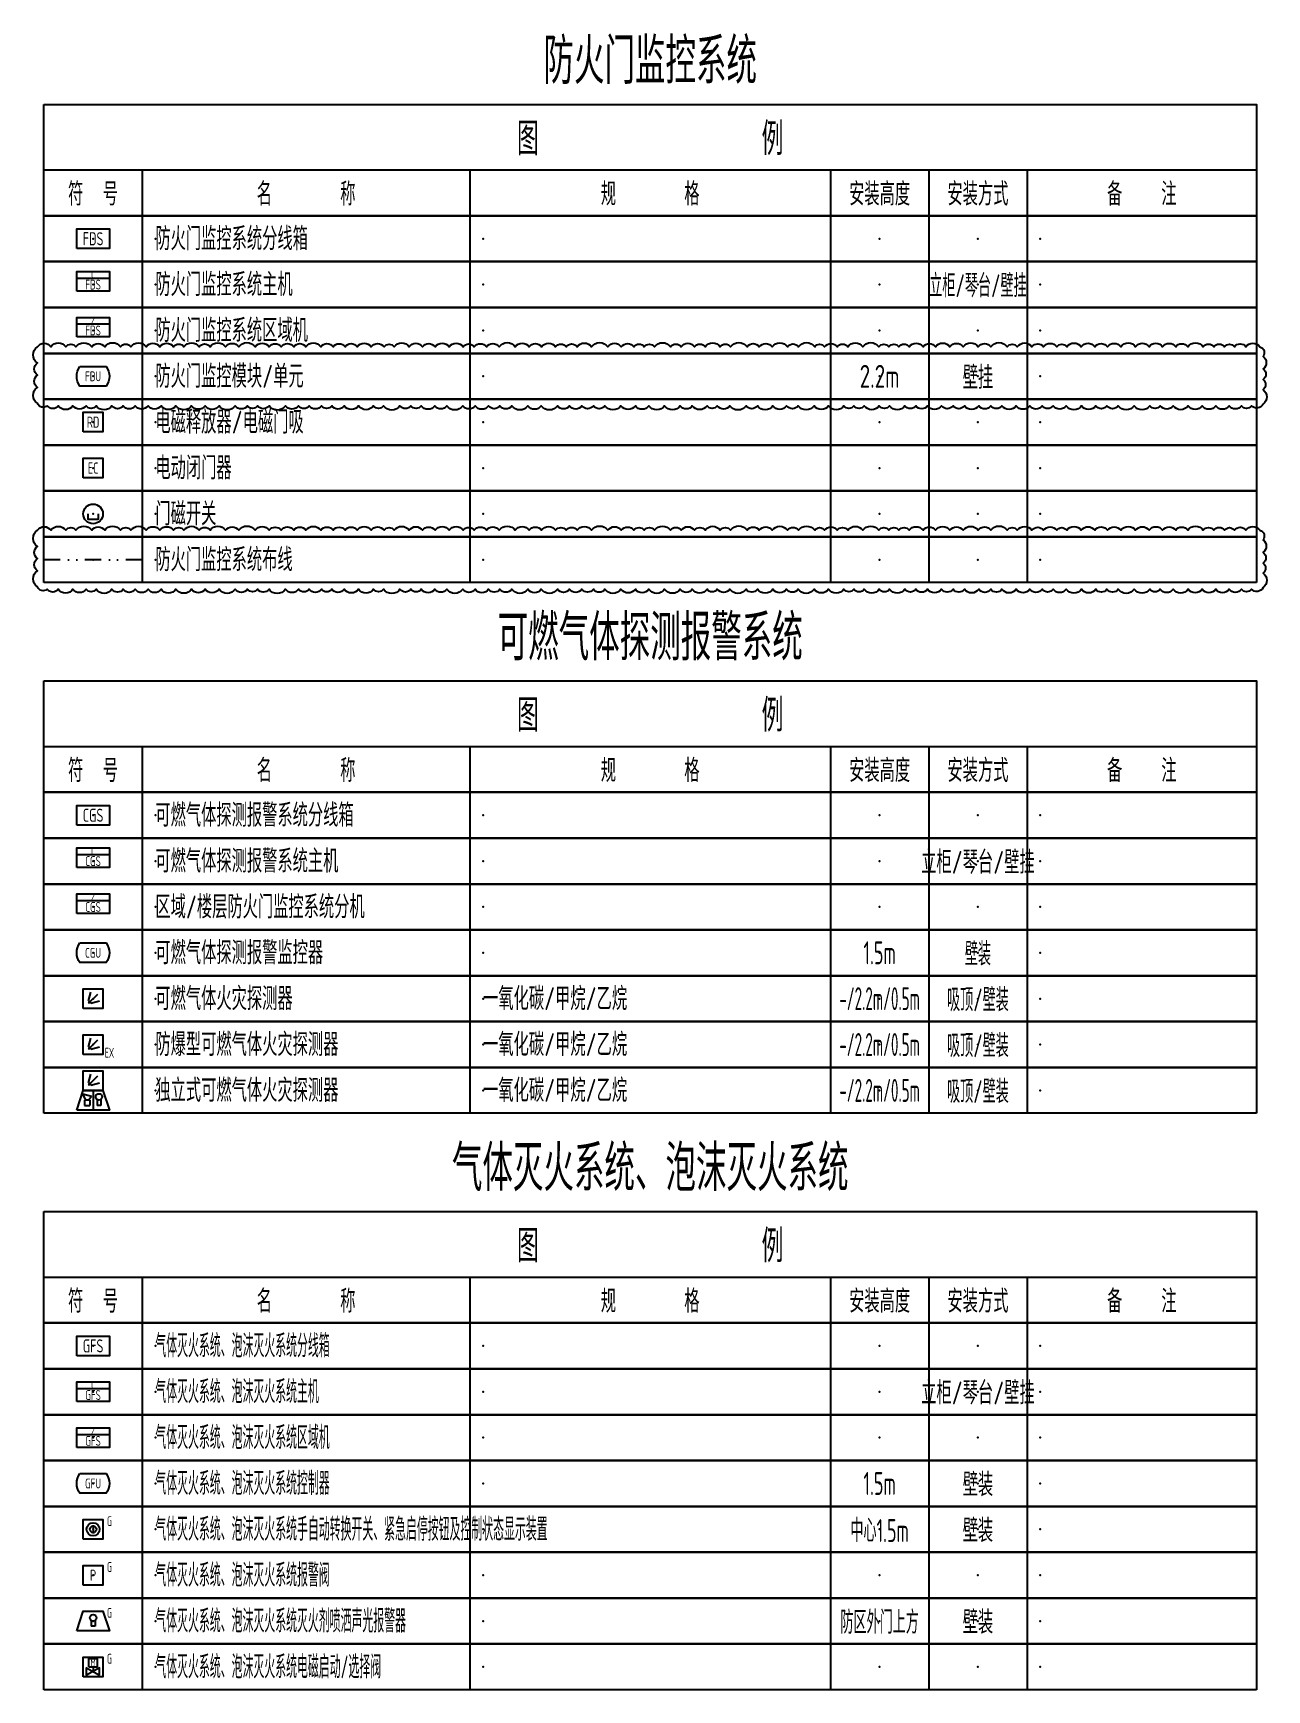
# Model space of a CAD drawing. Header units: millimetres. Extents: x -610917 to 349982, y -134386 to 298175.
# Drawn here: x -503282 to -484460, y -76886 to -51598 of the extents above; entities that cross this region are included whole.
import ezdxf
from ezdxf.enums import TextEntityAlignment as Align

# ---------------------------------------------------------------- set-up
doc = ezdxf.new("R2010")
doc.units = ezdxf.units.MM
doc.header["$LTSCALE"] = 500
doc.header["$MEASUREMENT"] = 0
doc.linetypes.add('DIVIDE', pattern=[1.25, 0.5, -0.25, 0, -0.25, 0, -0.25])
doc.layers.get('0').update_dxf_attribs({"linetype": 'CONTINUOUS'})
for name, color, linetype in [('E-EFPS-DEVC', 3, 'CONTINUOUS'), ('E-FAS-DEVC', 3, 'CONTINUOUS'), ('E-FDS-WIRE', 4, 'DIVIDE'), ('E-UNIV-DIAG', 2, 'CONTINUOUS'), ('E-UNIV-EL', 140, 'CONTINUOUS'), ('E-UNIV-NOTE', 6, 'CONTINUOUS')]:
    doc.layers.add(name, color=color, linetype=linetype)
doc.styles.add('TH-STYLE3', font='tssdeng.shx', dxfattribs={"width": 0.7, "bigfont": 'tssdchn.shx'})

msp = doc.modelspace()

# ---------------------------------------------------------------- texts
at = {"layer": 'E-UNIV-NOTE', "style": 'TH-STYLE3'}
for s, height, width, p in [('防火门监控系统', 700, 0.7, (-493868, -51986)), ('立柜/琴台/壁挂', 350, 0.6, (-488868, -55436)), ('壁挂', 350, 0.7, (-488868, -56836)), ('2.2m', 350, 0.7, (-490368, -56836)), ('可燃气体探测报警系统', 700, 0.7, (-493868, -60786)), ('立柜/琴台/壁挂', 350, 0.7, (-488868, -64236)), ('气体灭火系统、泡沫灭火系统', 700, 0.7, (-493868, -68886)), ('立柜/琴台/壁挂', 350, 0.7, (-488868, -72336)), ('壁装', 350, 0.7, (-488868, -73736)), ('壁装', 350, 0.7, (-488868, -74436)), ('壁装', 350, 0.7, (-488868, -75836))]:
    msp.add_text(s, height=height, dxfattribs=dict(at, width=width)).set_placement(p, align=Align.MIDDLE)
for s, width, p in [('防火门监控系统分线箱', 0.7, (-501418, -54736)), ('防火门监控系统主机', 0.7, (-501418, -55436)), ('防火门监控系统区域机', 0.7, (-501418, -56136)), ('防火门监控模块/单元', 0.7, (-501418, -56836)), ('电磁释放器/电磁门吸', 0.7, (-501418, -57536)), ('电动闭门器', 0.7, (-501418, -58236)), ('门磁开关', 0.7, (-501418, -58936)), ('防火门监控系统布线', 0.7, (-501418, -59636)), ('可燃气体探测报警系统分线箱', 0.7, (-501418, -63536)), ('可燃气体探测报警系统主机', 0.7, (-501418, -64236)), ('区域/楼层防火门监控系统分机', 0.7, (-501418, -64936)), ('可燃气体探测报警监控器', 0.7, (-501418, -65636)), ('可燃气体火灾探测器', 0.7, (-501418, -66336)), ('防爆型可燃气体火灾探测器', 0.7, (-501418, -67036)), ('独立式可燃气体火灾探测器', 0.7, (-501418, -67736)), ('气体灭火系统、泡沫灭火系统分线箱', 0.5, (-501418, -71636)), ('气体灭火系统、泡沫灭火系统主机', 0.5, (-501418, -72336)), ('气体灭火系统、泡沫灭火系统区域机', 0.5, (-501418, -73036)), ('气体灭火系统、泡沫灭火系统控制器', 0.5, (-501418, -73736)), ('气体灭火系统、泡沫灭火系统手自动转换开关、紧急启停按钮及控制状态显示装置', 0.5, (-501418, -74436)), ('气体灭火系统、泡沫灭火系统报警阀', 0.5, (-501418, -75136)), ('气体灭火系统、泡沫灭火系统灭火剂喷洒声光报警器', 0.5, (-501418, -75836)), ('气体灭火系统、泡沫灭火系统电磁启动/选择阀', 0.5, (-501418, -76536))]:
    msp.add_text(s, height=350, dxfattribs=dict(at, width=width)).set_placement(p, align=Align.MIDDLE_LEFT)
at = {"layer": 'E-UNIV-NOTE', "linetype": 'Continuous', "style": 'TH-STYLE3'}
for s, width, p in [('1.5m', 0.6, (-490368, -65636)), ('壁装', 0.6, (-488868, -65636)), ('-/2.2m/0.5m', 0.5, (-490368, -66336)), ('吸顶/壁装', 0.6, (-488868, -66336)), ('-/2.2m/0.5m', 0.5, (-490368, -67036)), ('吸顶/壁装', 0.6, (-488868, -67036)), ('-/2.2m/0.5m', 0.5, (-490368, -67736)), ('吸顶/壁装', 0.6, (-488868, -67736)), ('1.5m', 0.6, (-490368, -73736)), ('中心1.5m', 0.6, (-490368, -74436)), ('防区外门上方', 0.6, (-490368, -75836))]:
    msp.add_text(s, height=350, dxfattribs=dict(at, width=width)).set_placement(p, align=Align.MIDDLE)
at = {"layer": 'E-UNIV-NOTE', "linetype": 'Continuous', "style": 'TH-STYLE3', "width": 0.7}
for p in [(-496418, -66336), (-496418, -67036), (-496418, -67736)]:
    msp.add_text('一氧化碳/甲烷/乙烷', height=350, dxfattribs=at).set_placement(p, align=Align.MIDDLE_LEFT)

# ---------------------------------------------------------------- blocks, each defined once
blk = doc.blocks.new('E-BKTS2')
for p, q in [((0, 0), (185, 0)), ((0, -7), (0, 0)), ((185, 0), (185, -7)), ((185, -7), (0, -7))]:
    blk.add_line(p, q)
at = {"linetype": 'Continuous'}
for p, q in [((15, 0), (15, -7)), ((65, 0), (65, -7)), ((120, 0), (120, -7)), ((135, 0), (135, -7)), ((150, 0), (150, -7))]:
    blk.add_line(p, q, dxfattribs=at)
for p in [(7.5, -3.5), (17, -3.5), (67, -3.5), (127.5, -3.5), (142.5, -3.5), (152, -3.5)]:
    blk.add_point(p, dxfattribs=at)
blk = doc.blocks.new('E-BKTS1')
blk.add_line((0, -10), (185, -10))
at = {"linetype": 'Continuous'}
for p, q in [((15, -10), (15, -17)), ((65, -10), (65, -17)), ((120, -10), (120, -17)), ((135, -10), (135, -17)), ((150, -10), (150, -17))]:
    blk.add_line(p, q, dxfattribs=at)
blk.add_lwpolyline([(0, 0), (185, 0), (185, -17), (0, -17)], close=True)
at = {"layer": 'E-UNIV-NOTE', "style": 'TH-STYLE3', "width": 0.7}
for s, height, p in [('图                例', 5, (92.5, -5)), ('安装高度', 3.5, (127.5, -13.5)), ('安装方式', 3.5, (142.5, -13.5))]:
    blk.add_text(s, height=height, dxfattribs=at).set_placement(p, align=Align.MIDDLE)
at = {"layer": 'E-UNIV-NOTE', "linetype": 'Continuous', "style": 'TH-STYLE3', "width": 0.7}
for s, p in [('符  号', (7.5, -13.5)), ('名       称', (40, -13.5)), ('规       格', (92.5, -13.5)), ('备    注', (167.5, -13.5))]:
    blk.add_text(s, height=3.5, dxfattribs=at).set_placement(p, align=Align.MIDDLE)
blk = doc.blocks.new('E-BFDS010')
blk.add_lwpolyline([(-2.5, -1.5), (-2.5, 1.5), (2.5, 1.5), (2.5, -1.5)], close=True)
at = {"layer": 'E-UNIV-EL', "style": 'TH-STYLE3', "width": 0.7}
blk.add_attdef('BOX', text='', height=2, dxfattribs=at).set_placement((0, 0), align=Align.MIDDLE)
blk = doc.blocks.new('E-BFDS020')
blk.add_lwpolyline([(-2.5, -1.5), (-2.5, 1.5), (2.5, 1.5), (2.5, -1.5)], close=True)
at = {"layer": 'E-UNIV-EL'}
blk.add_line((-2.5, 0.5), (2.5, 0.5), dxfattribs=at)
at = {"layer": 'E-UNIV-EL', "style": 'TH-STYLE3', "width": 0.7}
for height, p in [(1.5, (0, -0.5)), (1, (0, 1))]:
    blk.add_attdef('F', text='', height=height, dxfattribs=at).set_placement(p, align=Align.MIDDLE)
blk = doc.blocks.new('E-BFDS021')
blk.add_lwpolyline([(-2.5, -1.5), (-2.5, 1.5), (2.5, 1.5), (2.5, -1.5)], close=True)
at = {"layer": 'E-UNIV-EL'}
blk.add_line((-2.5, 0.5), (2.5, 0.5), dxfattribs=at)
at = {"layer": 'E-UNIV-EL', "style": 'TH-STYLE3', "width": 0.7}
for height, p in [(1.5, (0, -0.5)), (1, (0, 1))]:
    blk.add_attdef('F', text='', height=height, dxfattribs=at).set_placement(p, align=Align.MIDDLE)
blk = doc.blocks.new('E-BFDS210')
blk.add_lwpolyline([(-1.5, -1.5), (-1.5, 1.5), (1.5, 1.5), (1.5, -1.5)], close=True)
at = {"layer": 'E-UNIV-EL', "style": 'TH-STYLE3', "width": 0.7}
blk.add_attdef('F', text='', height=1.7, dxfattribs=at).set_placement((0, 0), align=Align.MIDDLE)
blk = doc.blocks.new('E-BFDS220')
blk.add_lwpolyline([(-1.5, -1.5), (-1.5, 1.5), (1.5, 1.5), (1.5, -1.5)], close=True)
at = {"layer": 'E-UNIV-EL', "style": 'TH-STYLE3', "width": 0.7}
blk.add_attdef('F', text='', height=1.7, dxfattribs=at).set_placement((0, 0), align=Align.MIDDLE)
blk = doc.blocks.new('E-BIAS100')
blk.add_circle((0, 0), 1.5)
at = {"layer": 'E-UNIV-EL'}
blk.add_lwpolyline([(-0.81, 0), (-0.81, -0.81), (0.81, -0.81), (0.81, 0)], dxfattribs=at)
blk = doc.blocks.new('E-BCGS110')
blk.add_lwpolyline([(-2, 1.5), (2, 1.5, -0.333333), (2, -1.5), (-2, -1.5, -0.333333)], format="xyb", close=True)
at = {"layer": 'E-UNIV-EL', "style": 'TH-STYLE3', "width": 0.7}
blk.add_attdef('F', text='', height=1.5, dxfattribs=at).set_placement((0, 0), align=Align.MIDDLE)
blk = doc.blocks.new('E-BCGS010')
blk.add_lwpolyline([(-2.5, -1.5), (-2.5, 1.5), (2.5, 1.5), (2.5, -1.5)], close=True)
at = {"layer": 'E-UNIV-EL', "style": 'TH-STYLE3', "width": 0.7}
blk.add_attdef('BOX', text='', height=2, dxfattribs=at).set_placement((0, 0), align=Align.MIDDLE)
blk = doc.blocks.new('E-BCGS020')
blk.add_lwpolyline([(-2.5, -1.5), (-2.5, 1.5), (2.5, 1.5), (2.5, -1.5)], close=True)
at = {"layer": 'E-UNIV-EL'}
blk.add_line((-2.5, 0.5), (2.5, 0.5), dxfattribs=at)
at = {"layer": 'E-UNIV-EL', "style": 'TH-STYLE3', "width": 0.7}
for height, p in [(1.5, (0, -0.5)), (1, (0, 1))]:
    blk.add_attdef('F', text='', height=height, dxfattribs=at).set_placement(p, align=Align.MIDDLE)
blk = doc.blocks.new('E-BCGS021')
blk.add_lwpolyline([(-2.5, -1.5), (-2.5, 1.5), (2.5, 1.5), (2.5, -1.5)], close=True)
at = {"layer": 'E-UNIV-EL'}
blk.add_line((-2.5, 0.5), (2.5, 0.5), dxfattribs=at)
at = {"layer": 'E-UNIV-EL', "style": 'TH-STYLE3', "width": 0.7}
for height, p in [(1.5, (0, -0.5)), (1, (0, 1))]:
    blk.add_attdef('F', text='', height=height, dxfattribs=at).set_placement(p, align=Align.MIDDLE)
blk = doc.blocks.new('E-BCGS210')
blk.add_lwpolyline([(-1.5, -1.5), (-1.5, 1.5), (1.5, 1.5), (1.5, -1.5)], close=True)
at = {"layer": 'E-UNIV-EL'}
for p, q in [((-0.71, -0.35), (-0.35, 0.97)), ((-0.71, -0.71), (0.71, 0.71)), ((-0.35, -0.71), (0.97, -0.35))]:
    blk.add_line(p, q, dxfattribs=at)
at = {"layer": 'E-UNIV-EL', "const_width": 0.25}
blk.add_lwpolyline([(-0.62, -0.44, 1), (-0.44, -0.62, 1)], format="xyb", close=True, dxfattribs=at)
blk = doc.blocks.new('E-BCGS210-2')
blk.add_lwpolyline([(-1.5, -1.5), (-1.5, 1.5), (1.5, 1.5), (1.5, -1.5)], close=True)
at = {"layer": 'E-UNIV-EL'}
for p, q in [((-0.71, -0.35), (-0.35, 0.97)), ((-0.71, -0.71), (0.71, 0.71)), ((-0.35, -0.71), (0.97, -0.35))]:
    blk.add_line(p, q, dxfattribs=at)
at = {"layer": 'E-UNIV-EL', "const_width": 0.25}
blk.add_lwpolyline([(-0.62, -0.44, 1), (-0.44, -0.62, 1)], format="xyb", close=True, dxfattribs=at)
at = {"layer": 'E-UNIV-EL', "style": 'TH-STYLE3', "width": 0.5}
blk.add_attdef('F', text='', height=1.5, dxfattribs=at).set_placement((2.5, -1.25), align=Align.MIDDLE)
blk = doc.blocks.new('E-BCGS215')
for points in [[(-1.5, 0), (-1.5, 3), (1.5, 3), (1.5, 0)], [(-2.5, -3), (-1.5, 0), (1.5, 0), (2.5, -3)]]:
    blk.add_lwpolyline(points, close=True)
at = {"layer": 'E-UNIV-EL'}
for p, q in [((-0.71, 1.15), (-0.35, 2.47)), ((-0.71, 0.79), (0.71, 2.21)), ((-0.35, 0.79), (0.97, 1.15)), ((0, 0), (0, -3)), ((-1.56, -0.5), (-0.24, -0.9)), ((-1.1, -1.5), (-1.56, -0.5)), ((-0.5, -1.5), (-1.3, -1.5)), ((-1.3, -1.5), (-1.3, -2.3)), ((-1.3, -2.3), (-0.5, -2.3)), ((-0.7, -1.5), (-0.24, -0.9)), ((-0.5, -1.5), (-0.5, -2.3)), ((0.6, -1.4), (0.6, -2.3)), ((1.2, -2.3), (0.6, -2.3)), ((1.2, -1.4), (1.2, -2.3))]:
    blk.add_line(p, q, dxfattribs=at)
at = {"layer": 'E-UNIV-EL', "const_width": 0.25}
blk.add_lwpolyline([(-0.62, 1.06, 1), (-0.44, 0.88, 1)], format="xyb", close=True, dxfattribs=at)
at = {"layer": 'E-UNIV-EL'}
blk.add_circle((0.9, -1), 0.5, dxfattribs=at)
blk = doc.blocks.new('E-BGFS110')
blk.add_lwpolyline([(-2, 1.5), (2, 1.5, -0.333333), (2, -1.5), (-2, -1.5, -0.333333)], format="xyb", close=True)
at = {"layer": 'E-UNIV-EL', "style": 'TH-STYLE3', "width": 0.7}
blk.add_attdef('F', text='', height=1.5, dxfattribs=at).set_placement((0, 0), align=Align.MIDDLE)
blk = doc.blocks.new('E-BGFS410')
blk.add_lwpolyline([(-1.5, -1.5), (-1.5, 1.5), (1.5, 1.5), (1.5, -1.5)], close=True)
at = {"layer": 'E-UNIV-EL'}
for p, q in [((-0.65, 1.3), (0.65, 1.3)), ((-0.65, 0), (-0.65, 1.3)), ((-0.65, 0), (0.65, 0)), ((0, 0), (0, -0.7)), ((0.65, 0), (0.65, 1.3))]:
    blk.add_line(p, q, dxfattribs=at)
blk.add_lwpolyline([(1, -1.28), (1, -0.12), (-1, -1.28), (-1, -0.12)], close=True, dxfattribs=at)
at = {"layer": 'E-UNIV-EL', "style": 'TH-STYLE3'}
for height, width, p in [(1, 0.7, (0, 0.65)), (1.5, 0.5, (2.5, 1.25))]:
    blk.add_attdef('F', text='', height=height, dxfattribs=dict(at, width=width)).set_placement(p, align=Align.MIDDLE)
blk = doc.blocks.new('E-BGFS220')
blk.add_lwpolyline([(-1.5, -1.5), (-1.5, 1.5), (1.5, 1.5), (1.5, -1.5)], close=True)
at = {"layer": 'E-UNIV-EL', "style": 'TH-STYLE3'}
for height, width, p in [(1.7, 0.7, (0, 0)), (1.5, 0.5, (2.5, 1.25))]:
    blk.add_attdef('F', text='', height=height, dxfattribs=dict(at, width=width)).set_placement(p, align=Align.MIDDLE)
blk = doc.blocks.new('E-BGFS210')
blk.add_lwpolyline([(-1.5, -1.5), (-1.5, 1.5), (1.5, 1.5), (1.5, -1.5)], close=True)
at = {"layer": 'E-UNIV-EL'}
blk.add_line((0, 0.625), (0, -0.625), dxfattribs=at)
for radius in [1, 0.5]:
    blk.add_circle((0, 0), radius, dxfattribs=at)
at = {"layer": 'E-UNIV-EL', "style": 'TH-STYLE3', "width": 0.5}
blk.add_attdef('F', text='', height=1.5, dxfattribs=at).set_placement((2.5, 1.25), align=Align.MIDDLE)
blk = doc.blocks.new('E-BGFS310')
blk.add_lwpolyline([(-2.5, -1.5), (-1.5, 1.5), (1.5, 1.5), (2.5, -1.5)], close=True)
at = {"layer": 'E-UNIV-EL'}
for p, q in [((-0.3, 0.1), (-0.3, -0.8)), ((0.3, 0.1), (0.3, -0.8)), ((0.3, -0.8), (-0.3, -0.8))]:
    blk.add_line(p, q, dxfattribs=at)
blk.add_circle((0, 0.5), 0.5, dxfattribs=at)
at = {"layer": 'E-UNIV-EL', "style": 'TH-STYLE3', "width": 0.5}
blk.add_attdef('F', text='', height=1.5, dxfattribs=at).set_placement((2.5, 1.25), align=Align.MIDDLE)
blk = doc.blocks.new('E-BGFS010')
blk.add_lwpolyline([(-2.5, -1.5), (-2.5, 1.5), (2.5, 1.5), (2.5, -1.5)], close=True)
at = {"layer": 'E-UNIV-EL', "style": 'TH-STYLE3', "width": 0.7}
blk.add_attdef('BOX', text='', height=2, dxfattribs=at).set_placement((0, 0), align=Align.MIDDLE)
blk = doc.blocks.new('E-BGFS020')
blk.add_lwpolyline([(-2.5, -1.5), (-2.5, 1.5), (2.5, 1.5), (2.5, -1.5)], close=True)
at = {"layer": 'E-UNIV-EL'}
blk.add_line((-2.5, 0.5), (2.5, 0.5), dxfattribs=at)
at = {"layer": 'E-UNIV-EL', "style": 'TH-STYLE3', "width": 0.7}
for height, p in [(1.5, (0, -0.5)), (1, (0, 1))]:
    blk.add_attdef('F', text='', height=height, dxfattribs=at).set_placement(p, align=Align.MIDDLE)
blk = doc.blocks.new('E-BGFS021')
blk.add_lwpolyline([(-2.5, -1.5), (-2.5, 1.5), (2.5, 1.5), (2.5, -1.5)], close=True)
at = {"layer": 'E-UNIV-EL'}
blk.add_line((-2.5, 0.5), (2.5, 0.5), dxfattribs=at)
at = {"layer": 'E-UNIV-EL', "style": 'TH-STYLE3', "width": 0.7}
for height, p in [(1.5, (0, -0.5)), (1, (0, 1))]:
    blk.add_attdef('F', text='', height=height, dxfattribs=at).set_placement(p, align=Align.MIDDLE)
blk = doc.blocks.new('E-BFDS110')
blk.add_lwpolyline([(-2, 1.5), (2, 1.5, -0.333333), (2, -1.5), (-2, -1.5, -0.333333)], format="xyb", close=True)
at = {"layer": 'E-UNIV-EL', "style": 'TH-STYLE3', "width": 0.7}
blk.add_attdef('F', text='', height=1.5, dxfattribs=at).set_placement((0, 0), align=Align.MIDDLE)

# ---------------------------------------------------------------- linework, layer by layer
at = {"layer": 'E-FDS-WIRE'}
msp.add_line((-501618, -59636), (-503118, -59636), dxfattribs=at)
at = {"layer": 'E-UNIV-NOTE'}
for points in [[(-503218, -56386, -0.520567), (-503012, -56386, -0.520567), (-502785, -56386, -0.520567), (-502629, -56386, -0.520567), (-502389, -56386, -0.520567), (-502191, -56386, -0.520567), (-501949, -56386, -0.520567), (-501792, -56386, -0.520567), (-501559, -56386, -0.520567), (-501349, -56386, -0.520567), (-501142, -56386, -0.520567), (-500981, -56386, -0.520567), (-500750, -56386, -0.520567), (-500583, -56386, -0.520567), (-500348, -56386, -0.520567), (-500145, -56386, -0.520567), (-499896, -56386, -0.520567), (-499679, -56386, -0.520567), (-499499, -56386, -0.520567), (-499306, -56386, -0.520567), (-499121, -56386, -0.520567), (-498894, -56386, -0.520567), (-498706, -56386, -0.520567), (-498524, -56386, -0.520567), (-498339, -56386, -0.520567), (-498126, -56386, -0.520567), (-497928, -56386, -0.520567), (-497773, -56386, -0.520567), (-497546, -56386, -0.520567), (-497341, -56386, -0.520567), (-497151, -56386, -0.520567), (-496934, -56386, -0.520567), (-496721, -56386, -0.520567), (-496552, -56386, -0.520567), (-496368, -56386, -0.520567), (-496172, -56386, -0.520567), (-495927, -56386, -0.520567), (-495714, -56386, -0.520567), (-495525, -56386, -0.520567), (-495311, -56386, -0.520567), (-495151, -56386, -0.520567), (-494983, -56386, -0.520567), (-494763, -56386, -0.520567), (-494514, -56386, -0.520567), (-494309, -56386, -0.520567), (-494119, -56386, -0.520567), (-493958, -56386, -0.520567), (-493802, -56386, -0.520567), (-493560, -56386, -0.520567), (-493396, -56386, -0.520567), (-493191, -56386, -0.520567), (-493031, -56386, -0.520567), (-492801, -56386, -0.520567), (-492641, -56386, -0.520567), (-492391, -56386, -0.520567), (-492205, -56386, -0.520567), (-492007, -56386, -0.520567), (-491775, -56386, -0.520567), (-491605, -56386, -0.520567), (-491359, -56386, -0.520567), (-491207, -56386, -0.520567), (-491015, -56386, -0.520567), (-490854, -56386, -0.520567), (-490625, -56386, -0.520567), (-490381, -56386, -0.520567), (-490227, -56386, -0.520567), (-490073, -56386, -0.520567), (-489916, -56386, -0.520567), (-489706, -56386, -0.520567), (-489516, -56386, -0.520567), (-489296, -56386, -0.520567), (-489093, -56386, -0.520567), (-488864, -56386, -0.520567), (-488671, -56386, -0.520567), (-488423, -56386, -0.520567), (-488268, -56386, -0.520567), (-488044, -56386, -0.520567), (-487868, -56386, -0.520567), (-487665, -56386, -0.520567), (-487513, -56386, -0.520567), (-487291, -56386, -0.520567), (-487086, -56386, -0.520567), (-486892, -56386, -0.520567), (-486688, -56386, -0.520567), (-486463, -56386, -0.520567), (-486258, -56386, -0.520567), (-486050, -56386, -0.520567), (-485851, -56386, -0.520567), (-485667, -56386, -0.520567), (-485430, -56386, -0.520567), (-485271, -56386, -0.520567), (-485106, -56386, -0.520567), (-484954, -56386, -0.520567), (-484781, -56386, -0.520567), (-484567, -56386, -0.520567), (-484518, -56535, -0.520567), (-484518, -56723, -0.520567), (-484518, -56887, -0.520567), (-484518, -57039, -0.520567), (-484518, -57261, -0.520567), (-484695, -57286, -0.520567), (-484849, -57286, -0.520567), (-485034, -57286, -0.520567), (-485241, -57286, -0.520567), (-485449, -57286, -0.520567), (-485661, -57286, -0.520567), (-485889, -57286, -0.520567), (-486087, -57286, -0.520567), (-486246, -57286, -0.520567), (-486484, -57286, -0.520567), (-486728, -57286, -0.520567), (-486900, -57286, -0.520567), (-487070, -57286, -0.520567), (-487288, -57286, -0.520567), (-487520, -57286, -0.520567), (-487722, -57286, -0.520567), (-487888, -57286, -0.520567), (-488077, -57286, -0.520567), (-488284, -57286, -0.520567), (-488502, -57286, -0.520567), (-488671, -57286, -0.520567), (-488856, -57286, -0.520567), (-489074, -57286, -0.520567), (-489248, -57286, -0.520567), (-489423, -57286, -0.520567), (-489637, -57286, -0.520567), (-489816, -57286, -0.520567), (-489982, -57286, -0.520567), (-490215, -57286, -0.520567), (-490373, -57286, -0.520567), (-490602, -57286, -0.520567), (-490761, -57286, -0.520567), (-490913, -57286, -0.520567), (-491148, -57286, -0.520567), (-491368, -57286, -0.520567), (-491611, -57286, -0.520567), (-491787, -57286, -0.520567), (-491996, -57286, -0.520567), (-492232, -57286, -0.520567), (-492406, -57286, -0.520567), (-492652, -57286, -0.520567), (-492845, -57286, -0.520567), (-493001, -57286, -0.520567), (-493226, -57286, -0.520567), (-493409, -57286, -0.520567), (-493648, -57286, -0.520567), (-493890, -57286, -0.520567), (-494095, -57286, -0.520567), (-494314, -57286, -0.520567), (-494558, -57286, -0.520567), (-494735, -57286, -0.520567), (-494910, -57286, -0.520567), (-495099, -57286, -0.520567), (-495283, -57286, -0.520567), (-495530, -57286, -0.520567), (-495734, -57286, -0.520567), (-495979, -57286, -0.520567), (-496161, -57286, -0.520567), (-496333, -57286, -0.520567), (-496541, -57286, -0.520567), (-496727, -57286, -0.520567), (-496972, -57286, -0.520567), (-497154, -57286, -0.520567), (-497360, -57286, -0.520567), (-497520, -57286, -0.520567), (-497686, -57286, -0.520567), (-497935, -57286, -0.520567), (-498089, -57286, -0.520567), (-498319, -57286, -0.520567), (-498538, -57286, -0.520567), (-498727, -57286, -0.520567), (-498884, -57286, -0.520567), (-499070, -57286, -0.520567), (-499233, -57286, -0.520567), (-499434, -57286, -0.520567), (-499684, -57286, -0.520567), (-499859, -57286, -0.520567), (-500011, -57286, -0.520567), (-500199, -57286, -0.520567), (-500446, -57286, -0.520567), (-500660, -57286, -0.520567), (-500864, -57286, -0.520567), (-501104, -57286, -0.520567), (-501331, -57286, -0.520567), (-501529, -57286, -0.520567), (-501726, -57286, -0.520567), (-501909, -57286, -0.520567), (-502080, -57286, -0.520567), (-502322, -57286, -0.520567), (-502475, -57286, -0.520567), (-502675, -57286, -0.520567), (-502900, -57286, -0.520567), (-503067, -57286, -0.520567), (-503218, -57248, -0.520567), (-503218, -57006, -0.520567), (-503218, -56818, -0.520567), (-503218, -56633, -0.520567)], [(-503218, -59186, -0.520567), (-503012, -59186, -0.520567), (-502785, -59186, -0.520567), (-502629, -59186, -0.520567), (-502389, -59186, -0.520567), (-502191, -59186, -0.520567), (-501949, -59186, -0.520567), (-501792, -59186, -0.520567), (-501559, -59186, -0.520567), (-501349, -59186, -0.520567), (-501142, -59186, -0.520567), (-500981, -59186, -0.520567), (-500750, -59186, -0.520567), (-500583, -59186, -0.520567), (-500348, -59186, -0.520567), (-500145, -59186, -0.520567), (-499896, -59186, -0.520567), (-499679, -59186, -0.520567), (-499499, -59186, -0.520567), (-499306, -59186, -0.520567), (-499121, -59186, -0.520567), (-498894, -59186, -0.520567), (-498706, -59186, -0.520567), (-498524, -59186, -0.520567), (-498339, -59186, -0.520567), (-498126, -59186, -0.520567), (-497928, -59186, -0.520567), (-497773, -59186, -0.520567), (-497546, -59186, -0.520567), (-497341, -59186, -0.520567), (-497151, -59186, -0.520567), (-496934, -59186, -0.520567), (-496721, -59186, -0.520567), (-496552, -59186, -0.520567), (-496368, -59186, -0.520567), (-496172, -59186, -0.520567), (-495927, -59186, -0.520567), (-495714, -59186, -0.520567), (-495525, -59186, -0.520567), (-495311, -59186, -0.520567), (-495151, -59186, -0.520567), (-494983, -59186, -0.520567), (-494763, -59186, -0.520567), (-494514, -59186, -0.520567), (-494309, -59186, -0.520567), (-494119, -59186, -0.520567), (-493958, -59186, -0.520567), (-493802, -59186, -0.520567), (-493560, -59186, -0.520567), (-493396, -59186, -0.520567), (-493191, -59186, -0.520567), (-493031, -59186, -0.520567), (-492801, -59186, -0.520567), (-492641, -59186, -0.520567), (-492391, -59186, -0.520567), (-492205, -59186, -0.520567), (-492007, -59186, -0.520567), (-491775, -59186, -0.520567), (-491605, -59186, -0.520567), (-491359, -59186, -0.520567), (-491207, -59186, -0.520567), (-491015, -59186, -0.520567), (-490854, -59186, -0.520567), (-490625, -59186, -0.520567), (-490381, -59186, -0.520567), (-490227, -59186, -0.520567), (-490073, -59186, -0.520567), (-489916, -59186, -0.520567), (-489706, -59186, -0.520567), (-489516, -59186, -0.520567), (-489296, -59186, -0.520567), (-489093, -59186, -0.520567), (-488864, -59186, -0.520567), (-488671, -59186, -0.520567), (-488423, -59186, -0.520567), (-488268, -59186, -0.520567), (-488044, -59186, -0.520567), (-487868, -59186, -0.520567), (-487665, -59186, -0.520567), (-487513, -59186, -0.520567), (-487291, -59186, -0.520567), (-487086, -59186, -0.520567), (-486892, -59186, -0.520567), (-486688, -59186, -0.520567), (-486463, -59186, -0.520567), (-486258, -59186, -0.520567), (-486050, -59186, -0.520567), (-485851, -59186, -0.520567), (-485667, -59186, -0.520567), (-485430, -59186, -0.520567), (-485271, -59186, -0.520567), (-485106, -59186, -0.520567), (-484954, -59186, -0.520567), (-484781, -59186, -0.520567), (-484567, -59186, -0.520567), (-484518, -59335, -0.520567), (-484518, -59523, -0.520567), (-484518, -59687, -0.520567), (-484518, -59839, -0.520567), (-484518, -60061, -0.520567), (-484695, -60086, -0.520567), (-484849, -60086, -0.520567), (-485034, -60086, -0.520567), (-485241, -60086, -0.520567), (-485449, -60086, -0.520567), (-485661, -60086, -0.520567), (-485889, -60086, -0.520567), (-486087, -60086, -0.520567), (-486246, -60086, -0.520567), (-486484, -60086, -0.520567), (-486728, -60086, -0.520567), (-486900, -60086, -0.520567), (-487070, -60086, -0.520567), (-487288, -60086, -0.520567), (-487520, -60086, -0.520567), (-487722, -60086, -0.520567), (-487888, -60086, -0.520567), (-488077, -60086, -0.520567), (-488284, -60086, -0.520567), (-488502, -60086, -0.520567), (-488671, -60086, -0.520567), (-488856, -60086, -0.520567), (-489074, -60086, -0.520567), (-489248, -60086, -0.520567), (-489423, -60086, -0.520567), (-489637, -60086, -0.520567), (-489816, -60086, -0.520567), (-489982, -60086, -0.520567), (-490215, -60086, -0.520567), (-490373, -60086, -0.520567), (-490602, -60086, -0.520567), (-490761, -60086, -0.520567), (-490913, -60086, -0.520567), (-491148, -60086, -0.520567), (-491368, -60086, -0.520567), (-491611, -60086, -0.520567), (-491787, -60086, -0.520567), (-491996, -60086, -0.520567), (-492232, -60086, -0.520567), (-492406, -60086, -0.520567), (-492652, -60086, -0.520567), (-492845, -60086, -0.520567), (-493001, -60086, -0.520567), (-493226, -60086, -0.520567), (-493409, -60086, -0.520567), (-493648, -60086, -0.520567), (-493890, -60086, -0.520567), (-494095, -60086, -0.520567), (-494314, -60086, -0.520567), (-494558, -60086, -0.520567), (-494735, -60086, -0.520567), (-494910, -60086, -0.520567), (-495099, -60086, -0.520567), (-495283, -60086, -0.520567), (-495530, -60086, -0.520567), (-495734, -60086, -0.520567), (-495979, -60086, -0.520567), (-496161, -60086, -0.520567), (-496333, -60086, -0.520567), (-496541, -60086, -0.520567), (-496727, -60086, -0.520567), (-496972, -60086, -0.520567), (-497154, -60086, -0.520567), (-497360, -60086, -0.520567), (-497520, -60086, -0.520567), (-497686, -60086, -0.520567), (-497935, -60086, -0.520567), (-498089, -60086, -0.520567), (-498319, -60086, -0.520567), (-498538, -60086, -0.520567), (-498727, -60086, -0.520567), (-498884, -60086, -0.520567), (-499070, -60086, -0.520567), (-499233, -60086, -0.520567), (-499434, -60086, -0.520567), (-499684, -60086, -0.520567), (-499859, -60086, -0.520567), (-500011, -60086, -0.520567), (-500199, -60086, -0.520567), (-500446, -60086, -0.520567), (-500660, -60086, -0.520567), (-500864, -60086, -0.520567), (-501104, -60086, -0.520567), (-501331, -60086, -0.520567), (-501529, -60086, -0.520567), (-501726, -60086, -0.520567), (-501909, -60086, -0.520567), (-502080, -60086, -0.520567), (-502322, -60086, -0.520567), (-502475, -60086, -0.520567), (-502675, -60086, -0.520567), (-502900, -60086, -0.520567), (-503067, -60086, -0.520567), (-503218, -60048, -0.520567), (-503218, -59806, -0.520567), (-503218, -59618, -0.520567), (-503218, -59433, -0.520567)]]:
    msp.add_lwpolyline(points, format="xyb", close=True, dxfattribs=at)

# ---------------------------------------------------------------- block references
at = {"layer": 'E-EFPS-DEVC', "xscale": 100, "yscale": 100, "zscale": 100}
for name, p, values in [('E-BFDS010', (-502368, -54736), {'BOX': 'FDS'}), ('E-BFDS110', (-502368, -56836), {'F': 'FDU'}), ('E-BFDS210', (-502368, -57536), {'F': 'RD'}), ('E-BFDS220', (-502368, -58236), {'F': 'EC'})]:
    msp.add_blockref(name, p, dxfattribs=at).add_auto_attribs(values)
at = {"layer": 'E-EFPS-DEVC'}
ref = msp.add_blockref('E-BFDS020', (-502368, -55386), dxfattribs=dict(at, xscale=100, yscale=100, zscale=100))
ref.add_attrib('F', 'C', dxfattribs={"layer": 'E-UNIV-EL', "height": 100, "style": 'TH-STYLE3', "width": 0.7}).set_placement((-502368, -55286), align=Align.MIDDLE)
ref.add_attrib('F', 'FDS', dxfattribs={"layer": 'E-UNIV-EL', "height": 150, "style": 'TH-STYLE3', "width": 0.7}).set_placement((-502368, -55436), align=Align.MIDDLE)
ref = msp.add_blockref('E-BFDS021', (-502368, -56086), dxfattribs=dict(at, xscale=100, yscale=100, zscale=100))
ref.add_attrib('F', 'FDS', dxfattribs={"layer": 'E-UNIV-EL', "height": 150, "style": 'TH-STYLE3', "width": 0.7}).set_placement((-502368, -56136), align=Align.MIDDLE)
ref.add_attrib('F', 'Z', dxfattribs={"layer": 'E-UNIV-EL', "height": 100, "style": 'TH-STYLE3', "width": 0.7}).set_placement((-502368, -55986), align=Align.MIDDLE)
at = {"layer": 'E-EFPS-DEVC', "xscale": 100, "yscale": 100, "zscale": 100}
msp.add_blockref('E-BIAS100', (-502368, -58936), dxfattribs=at)
at = {"layer": 'E-FAS-DEVC', "xscale": 100, "yscale": 100, "zscale": 100}
for name, p, values in [('E-BCGS010', (-502368, -63536), {'BOX': 'CGS'}), ('E-BCGS110', (-502368, -65636), {'F': 'CGU'}), ('E-BCGS210-2', (-502368, -67036), {'F': 'EX'}), ('E-BGFS010', (-502368, -71636), {'BOX': 'GFS'}), ('E-BGFS110', (-502368, -73736), {'F': 'GFU'}), ('E-BGFS210', (-502368, -74436), {'F': 'G'}), ('E-BGFS310', (-502368, -75836), {'F': 'G'})]:
    msp.add_blockref(name, p, dxfattribs=at).add_auto_attribs(values)
at = {"layer": 'E-FAS-DEVC'}
ref = msp.add_blockref('E-BCGS020', (-502368, -64186), dxfattribs=dict(at, xscale=100, yscale=100, zscale=100))
ref.add_attrib('F', 'CGS', dxfattribs={"layer": 'E-UNIV-EL', "height": 150, "style": 'TH-STYLE3', "width": 0.7}).set_placement((-502368, -64236), align=Align.MIDDLE)
ref.add_attrib('F', 'C', dxfattribs={"layer": 'E-UNIV-EL', "height": 100, "style": 'TH-STYLE3', "width": 0.7}).set_placement((-502368, -64086), align=Align.MIDDLE)
ref = msp.add_blockref('E-BCGS021', (-502368, -64886), dxfattribs=dict(at, xscale=100, yscale=100, zscale=100))
ref.add_attrib('F', 'Z', dxfattribs={"layer": 'E-UNIV-EL', "height": 100, "style": 'TH-STYLE3', "width": 0.7}).set_placement((-502368, -64786), align=Align.MIDDLE)
ref.add_attrib('F', 'CGS', dxfattribs={"layer": 'E-UNIV-EL', "height": 150, "style": 'TH-STYLE3', "width": 0.7}).set_placement((-502368, -64936), align=Align.MIDDLE)
at = {"layer": 'E-FAS-DEVC', "xscale": 100, "yscale": 100, "zscale": 100}
for name, p in [('E-BCGS210', (-502368, -66336)), ('E-BCGS215', (-502368, -67736))]:
    msp.add_blockref(name, p, dxfattribs=at)
at = {"layer": 'E-FAS-DEVC'}
ref = msp.add_blockref('E-BGFS020', (-502368, -72336), dxfattribs=dict(at, xscale=100, yscale=100, zscale=100))
ref.add_attrib('F', 'GFS', dxfattribs={"layer": 'E-UNIV-EL', "height": 150, "style": 'TH-STYLE3', "width": 0.7}).set_placement((-502368, -72386), align=Align.MIDDLE)
ref.add_attrib('F', 'C', dxfattribs={"layer": 'E-UNIV-EL', "height": 100, "style": 'TH-STYLE3', "width": 0.7}).set_placement((-502368, -72236), align=Align.MIDDLE)
ref = msp.add_blockref('E-BGFS021', (-502368, -73036), dxfattribs=dict(at, xscale=100, yscale=100, zscale=100))
ref.add_attrib('F', 'Z', dxfattribs={"layer": 'E-UNIV-EL', "height": 100, "style": 'TH-STYLE3', "width": 0.7}).set_placement((-502368, -72936), align=Align.MIDDLE)
ref.add_attrib('F', 'GFS', dxfattribs={"layer": 'E-UNIV-EL', "height": 150, "style": 'TH-STYLE3', "width": 0.7}).set_placement((-502368, -73086), align=Align.MIDDLE)
ref = msp.add_blockref('E-BGFS220', (-502368, -75136), dxfattribs=dict(at, xscale=100, yscale=100, zscale=100))
ref.add_attrib('F', 'G', dxfattribs={"layer": 'E-UNIV-EL', "height": 150, "style": 'TH-STYLE3', "width": 0.5}).set_placement((-502118, -75011), align=Align.MIDDLE)
ref.add_attrib('F', 'P', dxfattribs={"layer": 'E-UNIV-EL', "height": 170, "style": 'TH-STYLE3', "width": 0.7}).set_placement((-502368, -75136), align=Align.MIDDLE)
ref = msp.add_blockref('E-BGFS410', (-502368, -76536), dxfattribs=dict(at, xscale=100, yscale=100, zscale=100))
ref.add_attrib('F', 'M', dxfattribs={"layer": 'E-UNIV-EL', "height": 100, "style": 'TH-STYLE3', "width": 0.7}).set_placement((-502368, -76471), align=Align.MIDDLE)
ref.add_attrib('F', 'G', dxfattribs={"layer": 'E-UNIV-EL', "height": 150, "style": 'TH-STYLE3', "width": 0.5}).set_placement((-502118, -76411), align=Align.MIDDLE)
at = {"layer": 'E-UNIV-DIAG', "xscale": 100, "yscale": 100, "zscale": 100}
for name, p in [('E-BKTS1', (-503118, -52686)), ('E-BKTS2', (-503118, -54386)), ('E-BKTS2', (-503118, -55086)), ('E-BKTS2', (-503118, -55786)), ('E-BKTS2', (-503118, -56486)), ('E-BKTS2', (-503118, -57186)), ('E-BKTS2', (-503118, -57886)), ('E-BKTS2', (-503118, -58586)), ('E-BKTS2', (-503118, -59286)), ('E-BKTS1', (-503118, -61486)), ('E-BKTS2', (-503118, -63186)), ('E-BKTS2', (-503118, -63886)), ('E-BKTS2', (-503118, -64586)), ('E-BKTS2', (-503118, -65286)), ('E-BKTS2', (-503118, -65986)), ('E-BKTS2', (-503118, -66686)), ('E-BKTS2', (-503118, -67386)), ('E-BKTS1', (-503118, -69586)), ('E-BKTS2', (-503118, -71286)), ('E-BKTS2', (-503118, -71986)), ('E-BKTS2', (-503118, -72686)), ('E-BKTS2', (-503118, -73386)), ('E-BKTS2', (-503118, -74086)), ('E-BKTS2', (-503118, -74786)), ('E-BKTS2', (-503118, -75486)), ('E-BKTS2', (-503118, -76186))]:
    msp.add_blockref(name, p, dxfattribs=at)

msp.set_redraw_order([(e.dxf.handle, doc.entitydb.next_handle()) for e in msp.query("TEXT MTEXT ATTDEF DIMENSION ARC_DIMENSION")])  # texts and dimensions are drawn at this point

doc.saveas('drawing.dxf')
